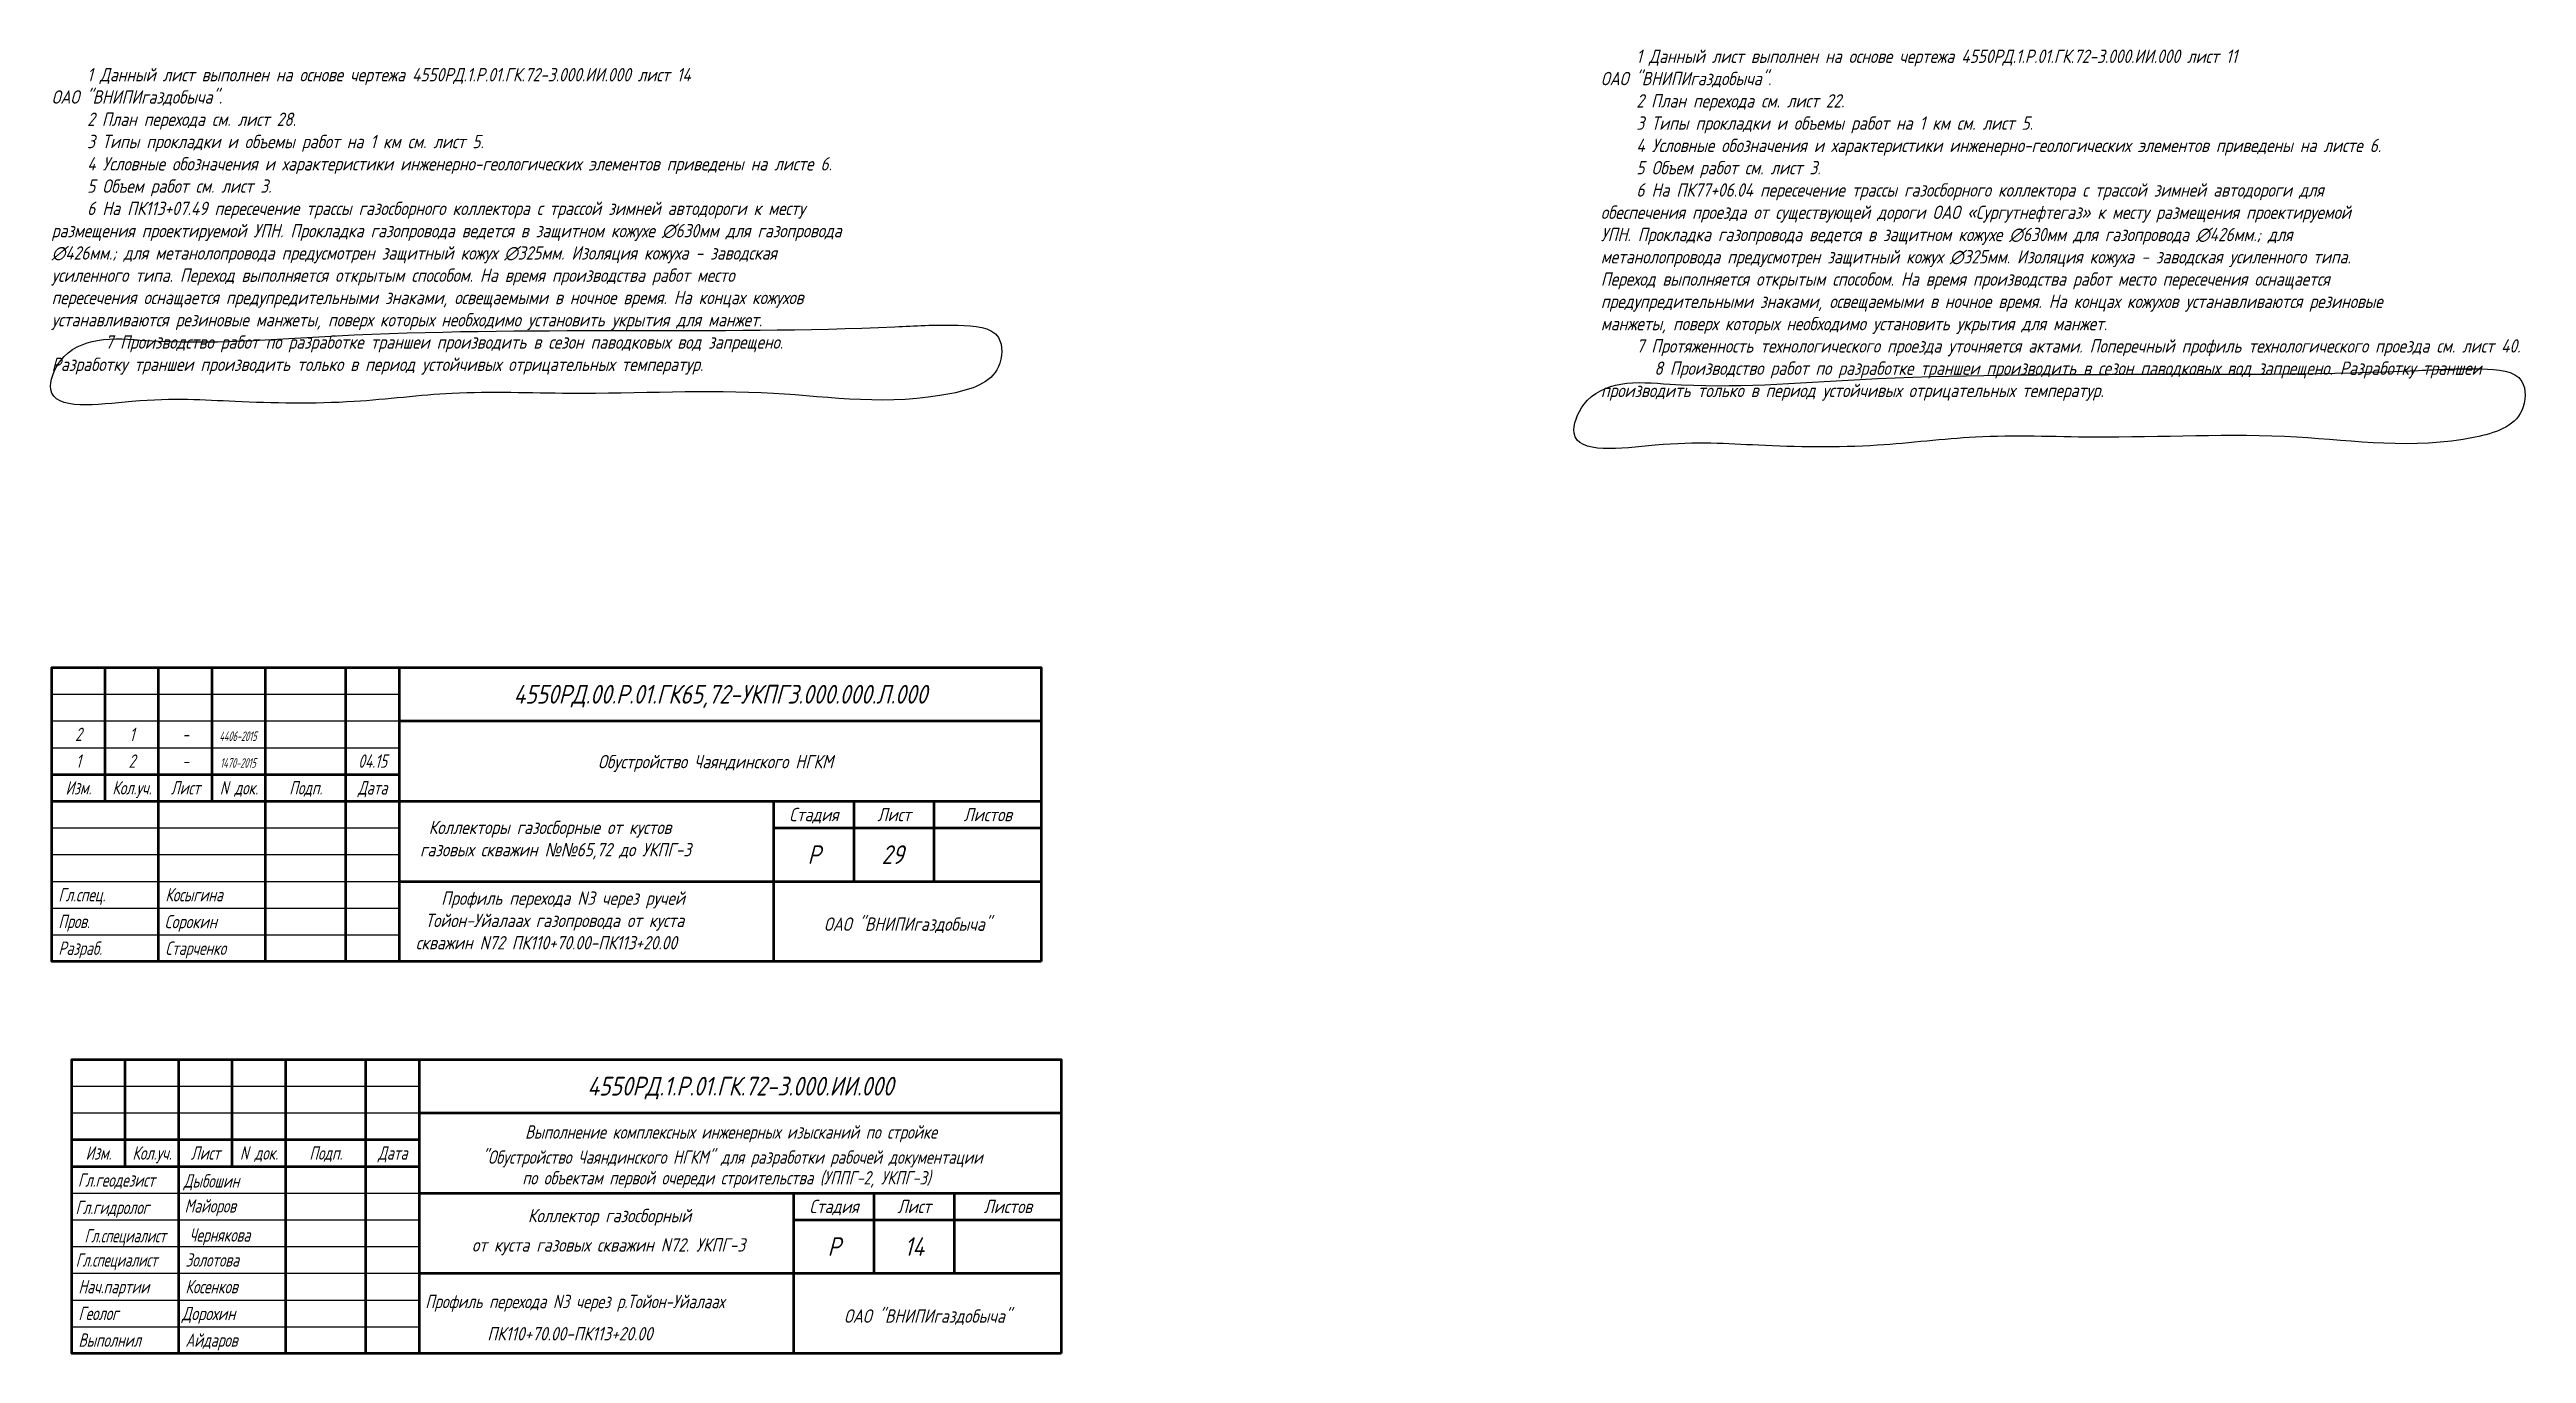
# Model space of a CAD drawing. Extents: x 32 to 1138, y -41 to 702.
# Drawn here: x 675.1 to 1138.1, y -41 to 202.9 of the extents above; entities that cross this region are included whole.
import ezdxf
from ezdxf.enums import TextEntityAlignment as Align

# ---------------------------------------------------------------- set-up
doc = ezdxf.new("R2010")
doc.units = 0
for name, color, linetype in [('изм.1', 232, 'Continuous'), ('ОМГ_текст', 1, 'Continuous'), ('ТХ-Л', 140, 'Continuous')]:
    doc.layers.add(name, color=color, linetype=linetype)
doc.layers.add('ИИ_ОФОРМЛЕНИЕ_025', color=7, linetype='Continuous', lineweight=25)
doc.styles.add('VNIPISIMPLEXCUR', font='simplex.shx', dxfattribs={"width": 0.8, "oblique": 15})

msp = doc.modelspace()

# ---------------------------------------------------------------- texts
at = {"color": 4, "ltscale": 100, "insert": (740.485, 58.698), "char_height": 2.5, "attachment_point": 1, "style": 'VNIPISIMPLEXCUR'}
msp.add_mtext_dynamic_manual_height_columns('\\pi5.4906;Коллекторы газосборные от кустов \\P\\pi3.8713;газовых скважин {\\fArial|b0|i0|c204|p34;№№}65,72 до УКПГ-3', width=69.07635, gutter_width=25, heights=[13.503], dxfattribs=at)
at = {"layer": 'изм.1', "lineweight": 25, "style": 'VNIPISIMPLEXCUR', "oblique": 15}
for s, height, width, p in [('2', 2.5, 0.7, (680.485, 73.598)), ('1', 2.5, 0.7, (690.485, 73.598)), ('-', 2.5, 0.7, (700.485, 73.598)), ('4406-2015', 1.8, 0.6, (710.309, 73.598)), ('1', 2.5, 0.7, (680.485, 68.598)), ('2', 2.5, 0.7, (690.485, 68.598)), ('-', 2.5, 0.7, (700.485, 68.598)), ('1470-2015', 1.8, 0.6, (710.309, 68.598)), ('04.15', 2.5, 0.7, (735.485, 68.598))]:
    msp.add_text(s, height=height, dxfattribs=dict(at, width=width)).set_placement(p, align=Align.CENTER)
at = {"layer": 'ИИ_ОФОРМЛЕНИЕ_025', "linetype": 'Continuous', "ltscale": 100, "style": 'VNIPISIMPLEXCUR', "oblique": 15, "width": 0.8}
for s, height, p in [('4550РД.00.Р.01.ГК65,72-УКПГ3.000.000.Л.000', 3.5, (800.485, 80.598)), ('Обустройство Чаяндинского НГКМ', 2.5, (799.589, 68.493)), ('Р', 3.5, (817.985, 50.598))]:
    msp.add_text(s, height=height, dxfattribs=at).set_placement(p, align=Align.CENTER)
at = {"layer": 'ИИ_ОФОРМЛЕНИЕ_025', "lineweight": 25, "style": 'VNIPISIMPLEXCUR', "oblique": 15}
for s, width, p in [('Изм.', 0.7, (680.485, 63.598)), ('Кол.уч.', 0.7, (690.485, 63.598)), ('Лист', 0.7, (700.485, 63.598)), ('N док.', 0.7, (710.485, 63.598)), ('Подп.', 0.7, (722.985, 63.598)), ('Дата', 0.7, (735.485, 63.598)), ('Стадия', 0.8, (817.985, 58.598)), ('Лист', 0.8, (832.985, 58.598)), ('Листов', 0.8, (850.485, 58.598)), ('ОАО "ВНИПИгаздобыча"', 0.8, (835.485, 38.098))]:
    msp.add_text(s, height=2.5, dxfattribs=dict(at, width=width)).set_placement(p, align=Align.CENTER)
at = {"layer": 'ИИ_ОФОРМЛЕНИЕ_025', "color": 1, "linetype": 'Continuous', "ltscale": 100, "style": 'VNIPISIMPLEXCUR', "oblique": 15, "width": 0.8}
msp.add_text('29', height=3.5, dxfattribs=at).set_placement((832.691, 50.598), align=Align.CENTER)
at = {"layer": 'ИИ_ОФОРМЛЕНИЕ_025', "linetype": 'Continuous', "ltscale": 100, "style": 'VNIPISIMPLEXCUR', "oblique": 15}
for s, width, p in [('Гл.спец.', 0.7, (676.735, 43.598)), ('Косыгина', 0.7, (696.735, 43.598)), ('Пров.', 0.7, (676.735, 38.598)), ('Сорокин', 0.75, (696.592, 38.572)), ('Разраб.', 0.7, (676.735, 33.598)), ('Старченко', 0.7, (696.735, 33.598))]:
    msp.add_text(s, height=2.5, dxfattribs=dict(at, width=width)).set_placement(p)
at = {"layer": 'ОМГ_текст', "color": 230, "linetype": 'Continuous', "lineweight": 25, "ltscale": 2, "char_height": 2.5, "width": 185, "attachment_point": 1, "style": 'VNIPISIMPLEXCUR'}
for s, insert in [('{\\C7;     1 Данный лист выполнен на основе чертежа 4550РД.1.Р.01.ГК.72-3.000.ИИ.000 лист 14 \\PОАО "ВНИПИгаздобыча".\\P     2 План перехода см. лист 28.\\P     3 Типы прокладки и объемы работ на 1 км см. лист 5.\\P     4 Условные обозначения и характеристики инженерно-геологических элементов приведены на листе 6. \\P    \\C1; \\H0.99996x;\\C7;5 Объем работ см. лист 3.\\P\\C0;     6\\H0.99998x; На ПК113+07.49 пересечение трассы газосборного коллектора с трассой зимней автодороги к месту \\Pразмещения проектируемой УПН. Прокладка газопровода ведется в защитном кожухе ∅630мм для газопровода \\P∅426мм.; для метанолопровода предусмотрен защитный кожух ∅325мм. Изоляция кожуха - заводская \\Pусиленного типа. Переход выполняется открытым способом. На время производства работ место \\Pпересечения оснащается предупредительными знаками, освещаемыми в ночное время. На концах кожухов \\Pустанавливаются резиновые манжеты, поверх которых необходимо установить укрытия для манжет.\\P^I\\H1.0001x;7 Производство работ по разработке траншеи производить в сезон паводковых вод запрещено. \\PРазработку траншеи производить только в период устойчивых отрицательных температур. \\P}', (675.485, 199.488)), ('{\\C7;     1 Данный лист выполнен на основе чертежа 4550РД.1.Р.01.ГК.72-3.000.ИИ.000 лист 11 \\PОАО "ВНИПИгаздобыча".\\P     2 План перехода см. лист 22.\\P     3 Типы прокладки и объемы работ на 1 км см. лист 5.\\P     4 Условные обозначения и характеристики инженерно-геологических элементов приведены на листе 6. \\P    \\C1; \\H0.99996x;\\C7;5 Объем работ см. лист 3.\\P\\C0;     6\\H0.99998x; На ПК77+06.04 пересечение трассы газосборного коллектора с трассой зимней автодороги для \\Pобеспечения проезда от существующей дороги ОАО «Сургутнефтегаз» к месту размещения проектируемой \\PУПН. Прокладка газопровода ведется в защитном кожухе ∅630мм для газопровода ∅426мм.; для \\Pметанолопровода предусмотрен защитный кожух ∅325мм. Изоляция кожуха - заводская усиленного типа. \\PПереход выполняется открытым способом. На время производства работ место пересечения оснащается \\Pпредупредительными знаками, освещаемыми в ночное время. На концах кожухов устанавливаются резиновые \\Pманжеты, поверх которых необходимо установить укрытия для манжет.\\P\\H1.0001x;     7 Протяженность технологического проезда уточняется актами.\\Fromans|c204; \\Fsimplex|c204;Поперечный профиль технологического проезда \\H0.99996x;см. лист 40.\\P^I8 Производство работ по разработке траншеи производить в сезон паводковых вод запрещено. Разработку траншеи производить только в период устойчивых отрицательных температур. }', (965.106, 202.932))]:
    msp.add_mtext(s, dxfattribs=dict(at, insert=insert))
at = {"layer": 'ТХ-Л', "insert": (741.636, 45.459), "char_height": 2.5, "attachment_point": 1, "style": 'VNIPISIMPLEXCUR'}
msp.add_mtext_dynamic_manual_height_columns('\\pi6.6683;Профиль перехода N3 через ручей \\P\\pi3.6845;Тойон-Уйалаах газопровода от куста \\P\\pi1.9226;скважин N72 ПК110+70.00-ПК113+20.00', width=67.72035, gutter_width=12.5, heights=[0], dxfattribs=at)

# ---------------------------------------------------------------- blocks, each defined once
blk = doc.blocks.new('ИИ01001')
at = {"color": 0, "linetype": 'Continuous', "lineweight": 50, "flags": 128}
blk.add_lwpolyline([(0, 0), (-185, 0), (-185, 55), (0, 55)], close=True, dxfattribs=at)
for points in [[(-175, 35), (-175, 55)], [(-165, 0), (-165, 55)], [(-155, 35), (-155, 55)], [(-145, 0), (-145, 55)], [(-130, 0), (-130, 55)], [(-120, 0), (-120, 55)], [(-120, 45), (0, 45)], [(-185, 40), (-120, 40)], [(-185, 35), (-120, 35)], [(-120, 30), (0, 30)], [(-50, 0), (-50, 30)], [(-35, 15), (-35, 30)], [(-20, 15), (-20, 30)], [(-50, 25), (0, 25)], [(-120, 15), (0, 15)]]:
    blk.add_lwpolyline(points, dxfattribs=at)
at = {"color": 0, "linetype": 'Continuous', "lineweight": 25, "flags": 128}
for points in [[(-185, 50), (-120, 50)], [(-185, 45), (-120, 45)], [(-185, 30), (-120, 30)], [(-185, 25), (-120, 25)], [(-185, 20), (-120, 20)], [(-185, 15), (-120, 15)], [(-185, 10), (-120, 10)], [(-185, 5), (-120, 5)]]:
    blk.add_lwpolyline(points, dxfattribs=at)
at = {"color": 0, "lineweight": 25, "style": 'VNIPISIMPLEXCUR', "oblique": 15}
for s, width, p in [('Изм.', 0.7, (-180, 36.25)), ('Кол.уч.', 0.7, (-170, 36.25)), ('Лист', 0.7, (-160, 36.25)), ('N док.', 0.7, (-150, 36.25)), ('Подп.', 0.7, (-137.5, 36.25)), ('Дата', 0.7, (-125, 36.25)), ('Стадия', 0.8, (-42.5, 26.25)), ('Лист', 0.8, (-27.5, 26.25)), ('Листов', 0.8, (-10, 26.25)), ('ОАО "ВНИПИгаздобыча"', 0.8, (-25, 5.75))]:
    blk.add_text(s, height=2.5, dxfattribs=dict(at, width=width)).set_placement(p, align=Align.CENTER)
at = {"color": 0, "lineweight": 25, "style": 'VNIPISIMPLEXCUR', "oblique": 15, "flags": 8}
for tag, width, p in [('А14_3', 0.7, (-180, 51.25)), ('А16_3', 0.7, (-160, 51.25)), ('А18_3', 0.7, (-137.5, 51.25)), ('А19_3', 0.5, (-125, 51.25)), ('А14_2', 0.7, (-180, 46.25)), ('А16_2', 0.7, (-160, 46.25)), ('А18_2', 0.7, (-137.5, 46.25)), ('А19_2', 0.5, (-125, 46.25)), ('А14_1', 0.7, (-180, 41.25)), ('А16_1', 0.7, (-160, 41.25)), ('А18_1', 0.7, (-137.5, 41.25)), ('А19_1', 0.5, (-125, 41.25)), ('А2_1', 0.8, (-60, 41.25)), ('А2_2', 0.8, (-60, 36.25)), ('А2_3', 0.8, (-60, 31.25)), ('А3_1', 0.8, (-85, 26.25)), ('А3_2', 0.8, (-85, 21.25)), ('А3_3', 0.8, (-85, 16.25)), ('А4_1', 0.8, (-85, 11.25)), ('А4_2', 0.8, (-85, 6.25)), ('А4_3', 0.8, (-85, 1.25))]:
    blk.add_attdef(tag, text='', height=2.5, dxfattribs=dict(at, width=width)).set_placement(p, align=Align.CENTER)
at = {"color": 0, "lineweight": 35, "style": 'VNIPISIMPLEXCUR', "oblique": 15, "width": 0.8, "flags": 8}
for tag, p in [('А1', (-60, 48.25)), ('А6', (-42.5, 18.25)), ('А7', (-27.5, 18.25)), ('А8', (-10, 18.25))]:
    blk.add_attdef(tag, text='', height=3.5, dxfattribs=at).set_placement(p, align=Align.CENTER)
at = {"color": 0, "lineweight": 25, "style": 'VNIPISIMPLEXCUR', "oblique": 15, "width": 0.7, "flags": 8}
for tag, p in [('А10_7', (-183.75, 31.25)), ('А11_7', (-163.75, 31.25)), ('А10_6', (-183.75, 26.25)), ('А11_6', (-163.75, 26.25)), ('А10_5', (-183.75, 21.25)), ('А11_5', (-163.75, 21.25)), ('А10_4', (-183.75, 16.25)), ('А11_4', (-163.75, 16.25)), ('А10_3', (-183.75, 11.25)), ('А11_3', (-163.75, 11.25)), ('А10_2', (-183.75, 6.25)), ('А11_2', (-163.75, 6.25)), ('А10_1', (-183.75, 1.25)), ('А11_1', (-163.75, 1.25))]:
    blk.add_attdef(tag, p, '', height=2.5, dxfattribs=at)

# ---------------------------------------------------------------- linework, layer by layer
at = {"layer": 'ИИ_ОФОРМЛЕНИЕ_025', "linetype": 'Continuous', "lineweight": 50, "flags": 128}
msp.add_lwpolyline([(860.485, 32.348), (675.485, 32.348), (675.485, 87.348), (860.485, 87.348)], close=True, dxfattribs=at)
for points in [[(685.485, 62.348), (685.485, 87.348)], [(695.485, 32.348), (695.485, 87.348)], [(705.485, 62.348), (705.485, 87.348)], [(715.485, 32.348), (715.485, 87.348)], [(730.485, 32.348), (730.485, 87.348)], [(740.485, 32.348), (740.485, 87.348)], [(740.485, 77.348), (860.485, 77.348)], [(675.485, 67.348), (740.485, 67.348)], [(675.485, 62.348), (740.485, 62.348)], [(740.485, 62.348), (860.485, 62.348)], [(810.485, 32.348), (810.485, 62.348)], [(825.485, 47.348), (825.485, 62.348)], [(840.485, 47.348), (840.485, 62.348)], [(810.485, 57.348), (860.485, 57.348)], [(740.485, 47.348), (860.485, 47.348)]]:
    msp.add_lwpolyline(points, dxfattribs=at)
at = {"layer": 'ИИ_ОФОРМЛЕНИЕ_025', "linetype": 'Continuous', "lineweight": 25, "flags": 128}
for points in [[(675.485, 82.348), (740.485, 82.348)], [(675.485, 77.348), (740.485, 77.348)], [(675.485, 72.348), (740.485, 72.348)], [(675.485, 62.348), (740.485, 62.348)], [(675.485, 57.348), (740.485, 57.348)], [(675.485, 52.348), (740.485, 52.348)], [(675.485, 47.348), (740.485, 47.348)], [(675.485, 42.348), (740.485, 42.348)], [(675.485, 37.348), (740.485, 37.348)]]:
    msp.add_lwpolyline(points, dxfattribs=at)
at = {"layer": 'ТХ-Л', "ltscale": 100}
for points in [[(693.19, 148.531), (690.127, 148.735), (684.42, 149.336), (677.002, 146.222), (672.918, 134.834), (694.337, 138.123), (709.878, 136.903), (730.964, 136.504), (751.49, 139.274), (777.694, 138.079), (809.267, 140.035), (835.06, 135.641), (853.067, 141.071), (853.502, 150.991), (842.949, 151.613), (804.501, 149.407), (751.303, 151.797), (705.085, 147.742), (693.19, 148.531)], [(977.98, 140.353), (974.917, 140.556), (969.21, 141.158), (961.793, 138.043), (957.708, 126.655), (979.127, 129.945), (994.668, 128.724), (1015.754, 128.326), (1036.28, 131.095), (1062.484, 129.9), (1094.058, 131.857), (1119.85, 127.463), (1137.857, 132.893), (1138.292, 142.812), (1127.74, 143.434), (1089.291, 141.228), (1036.094, 143.619), (989.875, 139.564), (977.98, 140.353)]]:
    msp.add_open_spline(points, degree=3, knots=[0, 0, 0, 0, 9.164528, 17.0280435, 22.7025941, 38.0199149, 57.3335913, 79.6011254, 97.9565528, 119.9968683, 158.0490414, 191.3855405, 201.4470574, 206.8719034, 214.7802313, 226.567868, 330.950776, 366.5472475, 366.5472475, 366.5472475, 366.5472475], dxfattribs=at)

# ---------------------------------------------------------------- block references
at = {"layer": 'ИИ_ОФОРМЛЕНИЕ_025'}
ref = msp.add_blockref('ИИ01001', (864.238, -40.959), dxfattribs=at)
ref.add_attrib('А1', '4550РД.1.Р.01.ГК.72-3.000.ИИ.000', dxfattribs={"layer": '0', "color": 0, "linetype": 'Continuous', "lineweight": 35, "height": 3.5, "style": 'VNIPISIMPLEXCUR', "oblique": 15, "width": 0.8, "flags": 8}).set_placement((804.238, 7.291), align=Align.CENTER)
ref.add_attrib('А2_1', 'Выполнение комплексных инженерных изысканий по стройке', dxfattribs={"layer": '0', "color": 0, "linetype": 'Continuous', "lineweight": 25, "height": 2.5, "style": 'VNIPISIMPLEXCUR', "oblique": 15, "width": 0.75, "flags": 8}).set_placement((802.493, -0.777), align=Align.CENTER)
ref.add_attrib('А2_2', ' "Обустройство Чаяндинского НГКМ" для разработки рабочей документации  ', dxfattribs={"layer": '0', "color": 0, "linetype": 'Continuous', "lineweight": 25, "height": 2.5, "style": 'VNIPISIMPLEXCUR', "oblique": 15, "width": 0.75, "flags": 8}).set_placement((803.343, -5.48), align=Align.CENTER)
ref.add_attrib('А2_3', 'по объектам первой очереди строительства (УППГ-2, УКПГ-3)', dxfattribs={"layer": '0', "color": 0, "linetype": 'Continuous', "lineweight": 25, "height": 2.5, "style": 'VNIPISIMPLEXCUR', "oblique": 15, "width": 0.75, "flags": 8}).set_placement((801.638, -9.346), align=Align.CENTER)
ref.add_attrib('А3_1', 'Коллектор газосборный', dxfattribs={"layer": '0', "color": 0, "linetype": 'Continuous', "lineweight": 25, "height": 2.5, "style": 'VNIPISIMPLEXCUR', "oblique": 15, "width": 0.8, "flags": 8}).set_placement((779.782, -16.411), align=Align.CENTER)
ref.add_attrib('А3_2', 'от куста газовых скважин N72. УКПГ-3', dxfattribs={"layer": '0', "color": 0, "linetype": 'Continuous', "lineweight": 25, "height": 2.5, "style": 'VNIPISIMPLEXCUR', "oblique": 15, "width": 0.8, "flags": 8}).set_placement((779.589, -21.897), align=Align.CENTER)
ref.add_attrib('А4_2', 'Профиль перехода N3 через р.Тойон-Уйалаах', (745.33, -32.487), dxfattribs={"layer": '0', "color": 0, "linetype": 'Continuous', "lineweight": 25, "height": 2.5, "style": 'VNIPISIMPLEXCUR', "oblique": 15, "width": 0.75, "flags": 8})
ref.add_attrib('А4_3', 'ПК110+70.00-ПК113+20.00', (756.927, -38.517), dxfattribs={"layer": '0', "color": 0, "linetype": 'Continuous', "lineweight": 25, "height": 2.5, "style": 'VNIPISIMPLEXCUR', "oblique": 15, "width": 0.8, "flags": 8})
ref.add_attrib('А6', 'Р', dxfattribs={"layer": '0', "color": 0, "linetype": 'Continuous', "lineweight": 35, "height": 3.5, "style": 'VNIPISIMPLEXCUR', "oblique": 15, "width": 0.8, "flags": 8}).set_placement((821.738, -22.709), align=Align.CENTER)
ref.add_attrib('А7', '14', dxfattribs={"layer": '0', "color": 0, "linetype": 'Continuous', "lineweight": 35, "height": 3.5, "style": 'VNIPISIMPLEXCUR', "oblique": 15, "width": 0.8, "flags": 8}).set_placement((836.738, -22.709), align=Align.CENTER)
ref.add_attrib('А10_1', 'Выполнил', (680.488, -39.709), dxfattribs={"layer": '0', "color": 0, "linetype": 'Continuous', "lineweight": 25, "height": 2.5, "style": 'VNIPISIMPLEXCUR', "oblique": 15, "width": 0.7, "flags": 8})
ref.add_attrib('А11_1', 'Айдаров', (700.488, -39.709), dxfattribs={"layer": '0', "color": 0, "linetype": 'Continuous', "lineweight": 25, "height": 2.5, "style": 'VNIPISIMPLEXCUR', "oblique": 15, "width": 0.7, "flags": 8})
ref.add_attrib('А10_2', 'Геолог', (680.488, -34.709), dxfattribs={"layer": '0', "color": 0, "linetype": 'Continuous', "lineweight": 25, "height": 2.5, "style": 'VNIPISIMPLEXCUR', "oblique": 15, "width": 0.7, "flags": 8})
ref.add_attrib('А11_2', 'Дорохин', (699.831, -34.734), dxfattribs={"layer": '0', "color": 0, "linetype": 'Continuous', "lineweight": 25, "height": 2.5, "style": 'VNIPISIMPLEXCUR', "oblique": 15, "width": 0.75, "flags": 8})
ref.add_attrib('А10_3', 'Нач.партии', (680.488, -29.709), dxfattribs={"layer": '0', "color": 0, "linetype": 'Continuous', "lineweight": 25, "height": 2.5, "style": 'VNIPISIMPLEXCUR', "oblique": 15, "width": 0.7, "flags": 8})
ref.add_attrib('А11_3', 'Косенков', (700.488, -29.709), dxfattribs={"layer": '0', "color": 0, "linetype": 'Continuous', "lineweight": 25, "height": 2.5, "style": 'VNIPISIMPLEXCUR', "oblique": 15, "width": 0.7, "flags": 8})
ref.add_attrib('А10_4', 'Гл.специалист', (679.99, -24.709), dxfattribs={"layer": '0', "color": 0, "linetype": 'Continuous', "lineweight": 25, "height": 2.5, "style": 'VNIPISIMPLEXCUR', "oblique": 15, "width": 0.65, "flags": 8})
ref.add_attrib('А11_4', 'Золотова ', (700.488, -24.709), dxfattribs={"layer": '0', "color": 0, "linetype": 'Continuous', "lineweight": 25, "height": 2.5, "style": 'VNIPISIMPLEXCUR', "oblique": 15, "width": 0.7, "flags": 8})
ref.add_attrib('А10_5', 'Гл.специалист', dxfattribs={"layer": '0', "color": 0, "linetype": 'Continuous', "lineweight": 25, "height": 2.5, "style": 'VNIPISIMPLEXCUR', "oblique": 15, "width": 0.65, "flags": 8}).set_placement((689.208, -20.188), align=Align.CENTER)
ref.add_attrib('А11_5', 'Чернякова', dxfattribs={"layer": '0', "color": 0, "linetype": 'Continuous', "lineweight": 25, "height": 2.5, "style": 'VNIPISIMPLEXCUR', "oblique": 15, "width": 0.7, "flags": 8}).set_placement((706.907, -20.043), align=Align.CENTER)
ref.add_attrib('А10_6', 'Гл.гидролог', (679.932, -14.887), dxfattribs={"layer": '0', "color": 0, "linetype": 'Continuous', "lineweight": 25, "height": 2.5, "style": 'VNIPISIMPLEXCUR', "oblique": 15, "width": 0.7, "flags": 8})
ref.add_attrib('А11_6', 'Майоров', (700.329, -14.597), dxfattribs={"layer": '0', "color": 0, "linetype": 'Continuous', "lineweight": 25, "height": 2.5, "style": 'VNIPISIMPLEXCUR', "oblique": 15, "width": 0.7, "flags": 8})
ref.add_attrib('А10_7', 'Гл.геодезист', (680.385, -9.769), dxfattribs={"layer": '0', "color": 0, "linetype": 'Continuous', "lineweight": 25, "height": 2.5, "style": 'VNIPISIMPLEXCUR', "oblique": 15, "width": 0.7, "flags": 8})
ref.add_attrib('А11_7', 'Дыбошин', (700.159, -9.924), dxfattribs={"layer": '0', "color": 0, "linetype": 'Continuous', "lineweight": 25, "height": 2.5, "style": 'VNIPISIMPLEXCUR', "oblique": 15, "width": 0.7, "flags": 8})

msp.set_redraw_order([(e.dxf.handle, doc.entitydb.next_handle()) for e in msp.query("TEXT MTEXT ATTDEF DIMENSION ARC_DIMENSION")])  # texts and dimensions are drawn at this point

doc.saveas('drawing.dxf')
